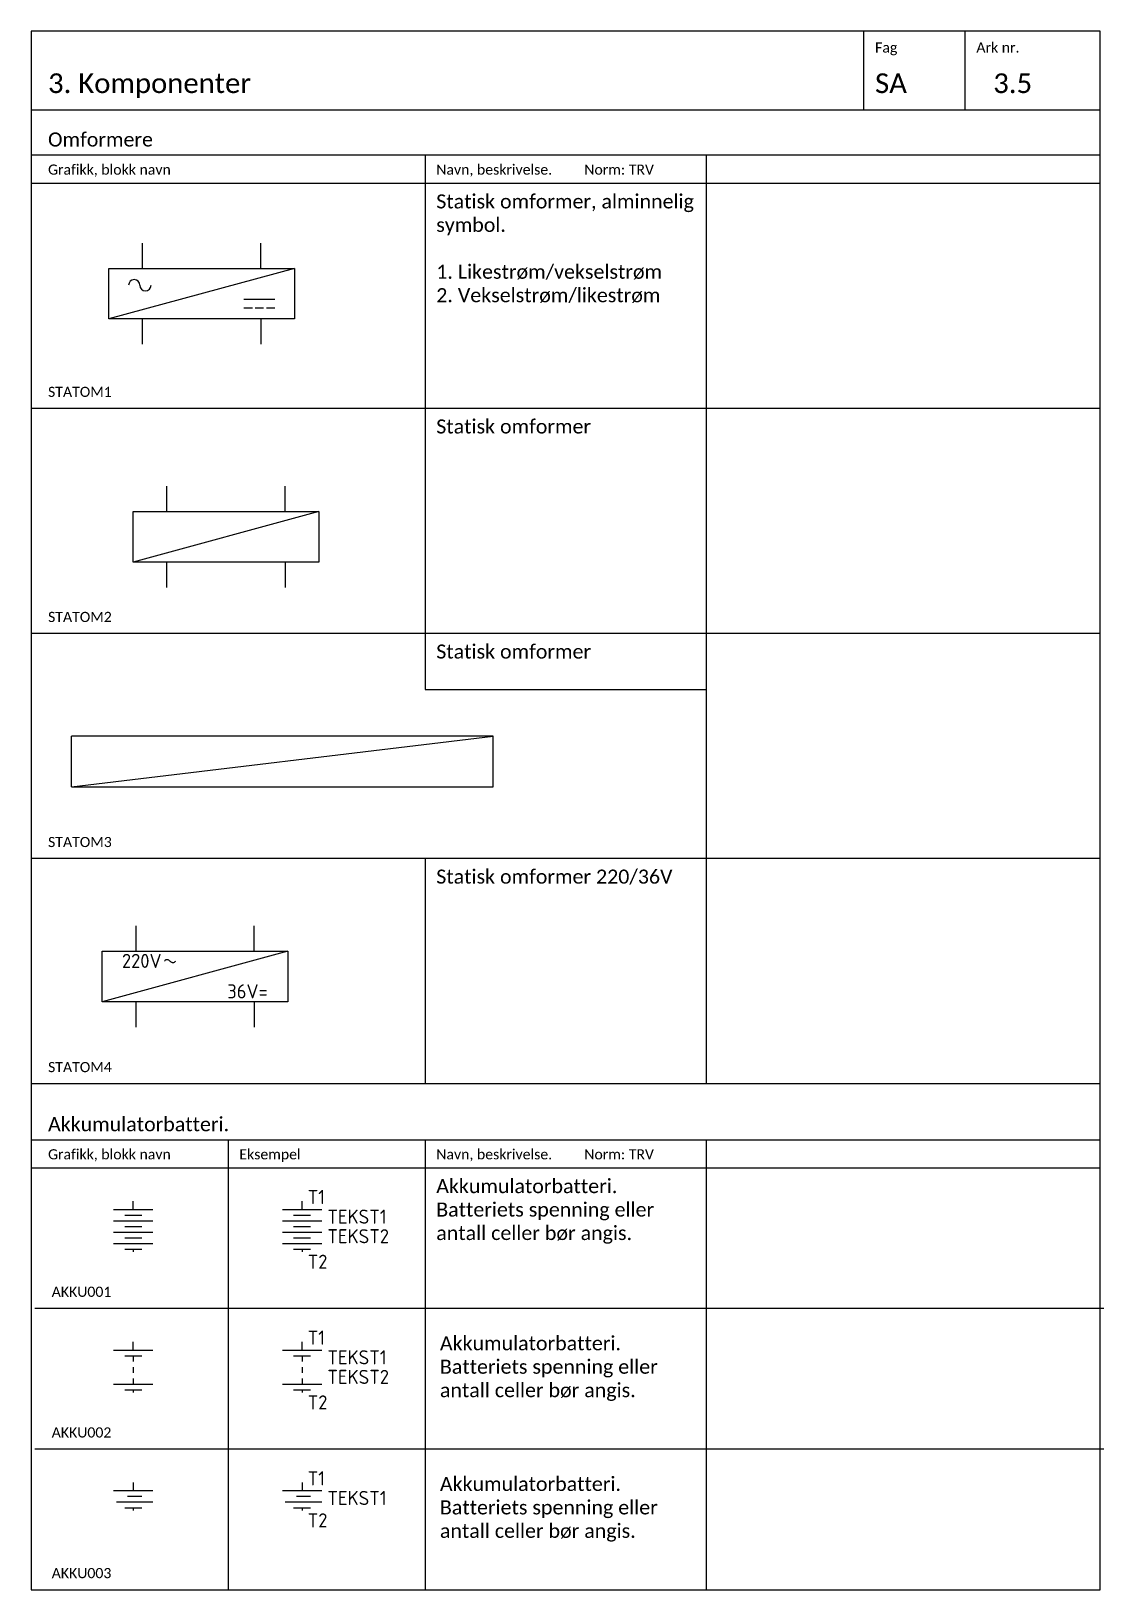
# Model space of a CAD drawing. Extents: x -220 to 1240, y -2179 to 277.
# Drawn here: x 840 to 1030.7, y -614 to -337 of the extents above; entities that cross this region are included whole.
import ezdxf
from ezdxf.enums import TextEntityAlignment as Align

# ---------------------------------------------------------------- set-up
doc = ezdxf.new("R2010")
doc.units = 0
for name, color, linetype in [('KOMP-TEKST25', 2, 'Continuous'), ('KOMPONENTER', 2, 'Continuous'), ('RAMME', 5, 'Continuous'), ('RAMME SYMBOLER', 4, 'Continuous'), ('RAMME TEKST', 7, 'Continuous'), ('Sig-komponenter', 2, 'Continuous')]:
    doc.layers.add(name, color=color, linetype=linetype)
doc.styles.add('Calibri', font='calibri.ttf')
doc.styles.add('ISO25', font='iso3098.shx', dxfattribs={"height": 2.5})

msp = doc.modelspace()

# ---------------------------------------------------------------- texts
at = {"layer": 'RAMME TEKST', "linetype": 'ByBlock', "style": 'Calibri'}
for s, height, p in [('Fag', 1.8, (990, -340.8)), ('Ark nr.', 1.8, (1008, -340.8)), ('3. Komponenter', 3.5, (843, -348)), ('SA', 3.5, (990, -348)), ('3.5', 3.5, (1011, -348)), ('Omformere', 2.5, (843, -357.5)), ('Grafikk, blokk navn', 1.8, (843, -362.5)), ('Navn, beskrivelse.         Norm: TRV', 1.8, (912, -362.5)), ('STATOM1', 1.8, (843, -402)), ('STATOM2', 1.8, (843, -442)), ('STATOM3', 1.8, (843, -482)), ('STATOM4', 1.8, (843, -522)), ('Akkumulatorbatteri.', 2.5, (843, -532.5)), ('Grafikk, blokk navn', 1.8, (843, -537.5)), ('Eksempel', 1.8, (877, -537.5)), ('Navn, beskrivelse.         Norm: TRV', 1.8, (912, -537.5)), ('AKKU001', 1.8, (843.65, -561.93)), ('AKKU002', 1.8, (843.65, -586.93)), ('AKKU003', 1.8, (843.65, -611.93))]:
    msp.add_text(s, height=height, dxfattribs=at).set_placement(p)
at = {"layer": 'RAMME TEKST', "linetype": 'ByBlock', "char_height": 2.5, "width": 46, "attachment_point": 1, "style": 'Calibri'}
for s, insert in [('Statisk omformer, alminnelig symbol.\\P\\P1. Likestrøm/vekselstrøm\\P2. Vekselstrøm/likestrøm', (912, -366)), ('Statisk omformer', (912, -406)), ('Statisk omformer', (912, -446)), ('Statisk omformer 220/36V', (912, -486)), ('Akkumulatorbatteri. Batteriets spenning eller antall celler bør angis. ', (912, -541)), ('Akkumulatorbatteri. Batteriets spenning eller antall celler bør angis. ', (912.65, -568.93)), ('Akkumulatorbatteri. Batteriets spenning eller antall celler bør angis. ', (912.65, -593.93))]:
    msp.add_mtext(s, dxfattribs=dict(at, insert=insert))

# ---------------------------------------------------------------- blocks, each defined once
blk = doc.blocks.new('STATOM1')
at = {"layer": 'KOMPONENTER', "color": 0, "linetype": 'ByBlock'}
blk.add_line((18, -11.5), (19.5, -11.5), dxfattribs=at)
at = {"layer": 'KOMPONENTER', "color": 0, "linetype": 'ByBlock', "lineweight": -2}
for p, q in [((20, -11.5), (21.5, -11.5)), ((22, -11.5), (23.5, -11.5))]:
    blk.add_line(p, q, dxfattribs=at)
for points in [[(0, -4.5), (0, 0)], [(21, -4.5), (21, 0)], [(27, -4.5), (-6, -13.5)], [(-6, -4.5), (27, -4.5)], [(-6, -13.5), (-6, -4.5)], [(27, -4.5), (27, -13.5)], [(18, -10), (23.5, -10)], [(27, -13.5), (-6, -13.5)], [(0, -18), (0, -13.5)], [(21, -13.5), (21, -18)]]:
    blk.add_lwpolyline(points, dxfattribs=at)
for centre, start, end in [((-1.5, -7.5), 0, 180), ((0.5, -7.5), 180, 0)]:
    blk.add_arc(centre, 1, start, end, dxfattribs=at)
at = {"layer": 'KOMP-TEKST25', "linetype": 'ByBlock', "lineweight": -2, "style": 'ISO25'}
for tag, p in [('TILKOPL1', (1.5, -2.5)), ('TILKOPL2', (22.5, -2.5)), ('T1', (2, -7.5)), ('TILKOPL3', (1.5, -18.02)), ('TILKOPL4', (22.5, -18.02))]:
    blk.add_attdef(tag, p, '', height=2.5, dxfattribs=at)
blk.add_attdef('T2', text='', height=2.5, dxfattribs=at).set_placement((17.4, -12.91), align=Align.RIGHT)
blk = doc.blocks.new('STATOM2')
at = {"layer": 'KOMPONENTER', "color": 0, "linetype": 'ByBlock', "lineweight": -2}
for points in [[(0, -4.5), (0, 0)], [(21, -4.5), (21, 0)], [(27, -4.5), (-6, -13.5)], [(-6, -4.5), (27, -4.5)], [(27, -13.5), (-6, -13.5)], [(0, -18), (0, -13.5)], [(21, -13.5), (21, -18)]]:
    blk.add_lwpolyline(points, dxfattribs=at)
at = {"layer": 'KOMPONENTER', "color": 0, "linetype": 'ByBlock'}
for points in [[(-6, -13.5), (-6, -4.5)], [(27, -4.5), (27, -13.5)]]:
    blk.add_lwpolyline(points, dxfattribs=at)
at = {"layer": 'KOMP-TEKST25', "linetype": 'ByBlock', "lineweight": -2, "style": 'ISO25'}
for tag, p in [('TILKOPL1', (1.5, -2.5)), ('TILKOPL2', (22.5, -2.5)), ('T1', (-4.82, -7.5)), ('TILKOPL3', (1.5, -18.02)), ('TILKOPL4', (22.5, -18.02))]:
    blk.add_attdef(tag, p, '', height=2.5, dxfattribs=at)
blk.add_attdef('T2', text='', height=2.5, dxfattribs=at).set_placement((25.95, -12.91), align=Align.RIGHT)
blk = doc.blocks.new('STATOM3')
at = {"layer": 'KOMPONENTER', "color": 0, "linetype": 'ByBlock', "lineweight": -2}
for points in [[(-6, -9), (69, 0)], [(-6, -9), (-6, 0)], [(0, 0), (-6, 0)], [(63, 0), (0, 0)], [(69, 0), (63, 0)], [(69, -9), (69, 0)], [(-6, -9), (0, -9)], [(0, -9), (63, -9)], [(63, -9), (69, -9)]]:
    blk.add_lwpolyline(points, dxfattribs=at)
at = {"layer": 'KOMP-TEKST25', "linetype": 'ByBlock', "lineweight": -2, "style": 'ISO25'}
for tag, p in [('TILKOPL1', (1.57, 1.42)), ('TILKOPL2', (64.49, 1.42)), ('TEKST1', (0, -4.5)), ('TILKOPL3', (1.57, -14.1)), ('TILKOPL4', (64.49, -14.1))]:
    blk.add_attdef(tag, p, '', height=2.5, dxfattribs=at)
blk.add_attdef('TEKST2', text='', height=2.5, dxfattribs=at).set_placement((63.06, -7.5), align=Align.RIGHT)
blk = doc.blocks.new('STATOM4')
at = {"layer": 'KOMPONENTER', "color": 0, "linetype": 'ByBlock', "lineweight": -2}
for points in [[(0, -4.5), (0, 0)], [(21, -4.5), (21, 0)], [(-6, -4.5), (27, -4.5)], [(27, -4.5), (-6, -13.5)], [(-6, -13.5), (-6, -4.5)], [(27, -4.5), (27, -13.5)], [(5.03, -6.27), (5.15, -6.16), (5.26, -6.08), (5.35, -6.02), (5.44, -5.99), (5.51, -5.98), (5.59, -5.98), (5.66, -6.01), (5.74, -6.04), (5.81, -6.09), (5.89, -6.15), (5.97, -6.21), (6.05, -6.27), (6.13, -6.33), (6.2, -6.39), (6.28, -6.45), (6.36, -6.5), (6.43, -6.53), (6.5, -6.56), (6.58, -6.56), (6.66, -6.55), (6.74, -6.52), (6.84, -6.46), (6.94, -6.38), (7.06, -6.27)], [(27, -13.5), (-6, -13.5)], [(0, -18), (0, -13.5)], [(21, -13.5), (21, -18)]]:
    blk.add_lwpolyline(points, dxfattribs=at)
at = {"layer": 'KOMP-TEKST25', "linetype": 'ByBlock', "lineweight": -2, "style": 'ISO25'}
for tag, p in [('TILKOPL1', (1.5, -2.5)), ('TILKOPL2', (22.5, -2.5)), ('T1', (-2.5, -7.5)), ('TILKOPL3', (1.5, -18.02)), ('TILKOPL4', (22.5, -18.02))]:
    blk.add_attdef(tag, p, '', height=2.5, dxfattribs=at)
blk.add_attdef('T2', text='', height=2.5, dxfattribs=at).set_placement((23.4, -12.91), align=Align.RIGHT)
blk = doc.blocks.new('AKKU001')
at = {"layer": 'KOMPONENTER', "color": 0, "linetype": 'ByBlock', "lineweight": -2}
for points in [[(0, -1.5), (0, 0)], [(-3.5, -1.5), (3.5, -1.5)], [(-1.5, -2.5), (1.5, -2.5)], [(-3.5, -3.5), (3.5, -3.5)], [(-3.5, -5.5), (3.5, -5.5)], [(-1.5, -4.5), (1.5, -4.5)], [(-3.5, -7.5), (3.5, -7.5)], [(-1.5, -6.5), (1.5, -6.5)], [(-1.5, -8.5), (1.5, -8.5)], [(0, -8.5), (0, -9)]]:
    blk.add_lwpolyline(points, dxfattribs=at)
at = {"layer": 'KOMP-TEKST25', "style": 'ISO25'}
for tag, p in [('TILKOPL1', (1, -0.5)), ('TEKST1', (4.5, -4)), ('TEKST2', (4.5, -7.48)), ('TILKOPL2', (1, -12.01))]:
    blk.add_attdef(tag, p, '', height=2.5, dxfattribs=at)
blk = doc.blocks.new('AKKU002')
at = {"layer": 'KOMPONENTER', "color": 0, "linetype": 'ByBlock', "lineweight": -2}
for points in [[(0, -1.5), (0, 0)], [(-3.5, -1.5), (3.5, -1.5)], [(-1.5, -2.5), (1.5, -2.5)], [(0, -2.5), (0, -3.5)], [(0, -4.5), (0, -5.5)], [(-3.5, -7.5), (3.5, -7.5)], [(0, -6.5), (0, -7.5)], [(-1.5, -8.5), (1.5, -8.5)], [(0, -8.5), (0, -9)]]:
    blk.add_lwpolyline(points, dxfattribs=at)
at = {"layer": 'KOMP-TEKST25', "style": 'ISO25'}
for tag, p in [('TILKOPL1', (1, -0.5)), ('TEKST1', (4.5, -4)), ('TEKST2', (4.5, -7.48)), ('TILKOPL2', (1, -12.01))]:
    blk.add_attdef(tag, p, '', height=2.5, dxfattribs=at)
blk = doc.blocks.new('AKKU003')
at = {"layer": 'KOMPONENTER', "color": 0, "linetype": 'ByBlock', "lineweight": -2}
for points in [[(0, 0), (0, -1.5)], [(3.5, -1.5), (-3.5, -1.5)], [(1.5, -2.5), (-1, -2.5)], [(3.5, -3.5), (-3, -3.5)], [(-1.5, -4.5), (1.5, -4.5)], [(0, -4.5), (0, -5)]]:
    blk.add_lwpolyline(points, dxfattribs=at)
at = {"layer": 'KOMP-TEKST25', "style": 'ISO25'}
for tag, p in [('TILKOPL1', (1, -0.5)), ('TEKST1', (4.5, -4)), ('TILKOPL2', (1, -7.97))]:
    blk.add_attdef(tag, p, '', height=2.5, dxfattribs=at)

# ---------------------------------------------------------------- linework, layer by layer
at = {"layer": 'RAMME'}
msp.add_lwpolyline([(1030, -337), (840, -337), (840, -614), (1030, -614)], close=True, dxfattribs=at)
msp.add_lwpolyline([(840, -351), (1030, -351)], dxfattribs=at)
at = {"layer": 'RAMME SYMBOLER'}
for p, q in [((988, -351), (988, -337)), ((1006, -351), (1006, -337)), ((840, -359), (1030, -359)), ((910, -359), (910, -454)), ((960, -359), (960, -524)), ((840, -364), (1030, -364)), ((840, -404), (1030, -404)), ((840, -444), (1030, -444)), ((910, -454), (960, -454)), ((840, -484), (1030, -484)), ((910, -484), (910, -524)), ((840, -524), (1030, -524)), ((840, -534), (1030, -534)), ((875, -534), (875, -614)), ((910, -534), (910, -614)), ((960, -534), (960, -614)), ((840, -539), (1030, -539)), ((840.65, -563.93), (1030.65, -563.93)), ((840.65, -588.93), (1030.65, -588.93))]:
    msp.add_line(p, q, dxfattribs=at)

# ---------------------------------------------------------------- block references
at = {"layer": 'Sig-komponenter'}
for name, p in [('STATOM1', (859.81, -374.65)), ('STATOM2', (864.13, -417.85)), ('STATOM3', (853.14, -462.31)), ('AKKU001', (858.15, -544.93)), ('AKKU002', (858.15, -569.93)), ('AKKU003', (858.15, -594.93))]:
    msp.add_blockref(name, p, dxfattribs=at)
for name, p, values in [('STATOM4', (858.64, -495.98), {'T1': '220V', 'T2': '36V='}), ('AKKU001', (888.15, -544.93), {'TILKOPL1': 'T1', 'TILKOPL2': 'T2', 'TEKST1': 'TEKST1', 'TEKST2': 'TEKST2'}), ('AKKU002', (888.15, -569.93), {'TILKOPL1': 'T1', 'TILKOPL2': 'T2', 'TEKST1': 'TEKST1', 'TEKST2': 'TEKST2'}), ('AKKU003', (888.15, -594.93), {'TILKOPL1': 'T1', 'TILKOPL2': 'T2', 'TEKST1': 'TEKST1'})]:
    msp.add_blockref(name, p, dxfattribs=at).add_auto_attribs(values)

msp.set_redraw_order([(e.dxf.handle, doc.entitydb.next_handle()) for e in msp.query("TEXT MTEXT ATTDEF DIMENSION ARC_DIMENSION")])  # texts and dimensions are drawn at this point

doc.saveas('drawing.dxf')
